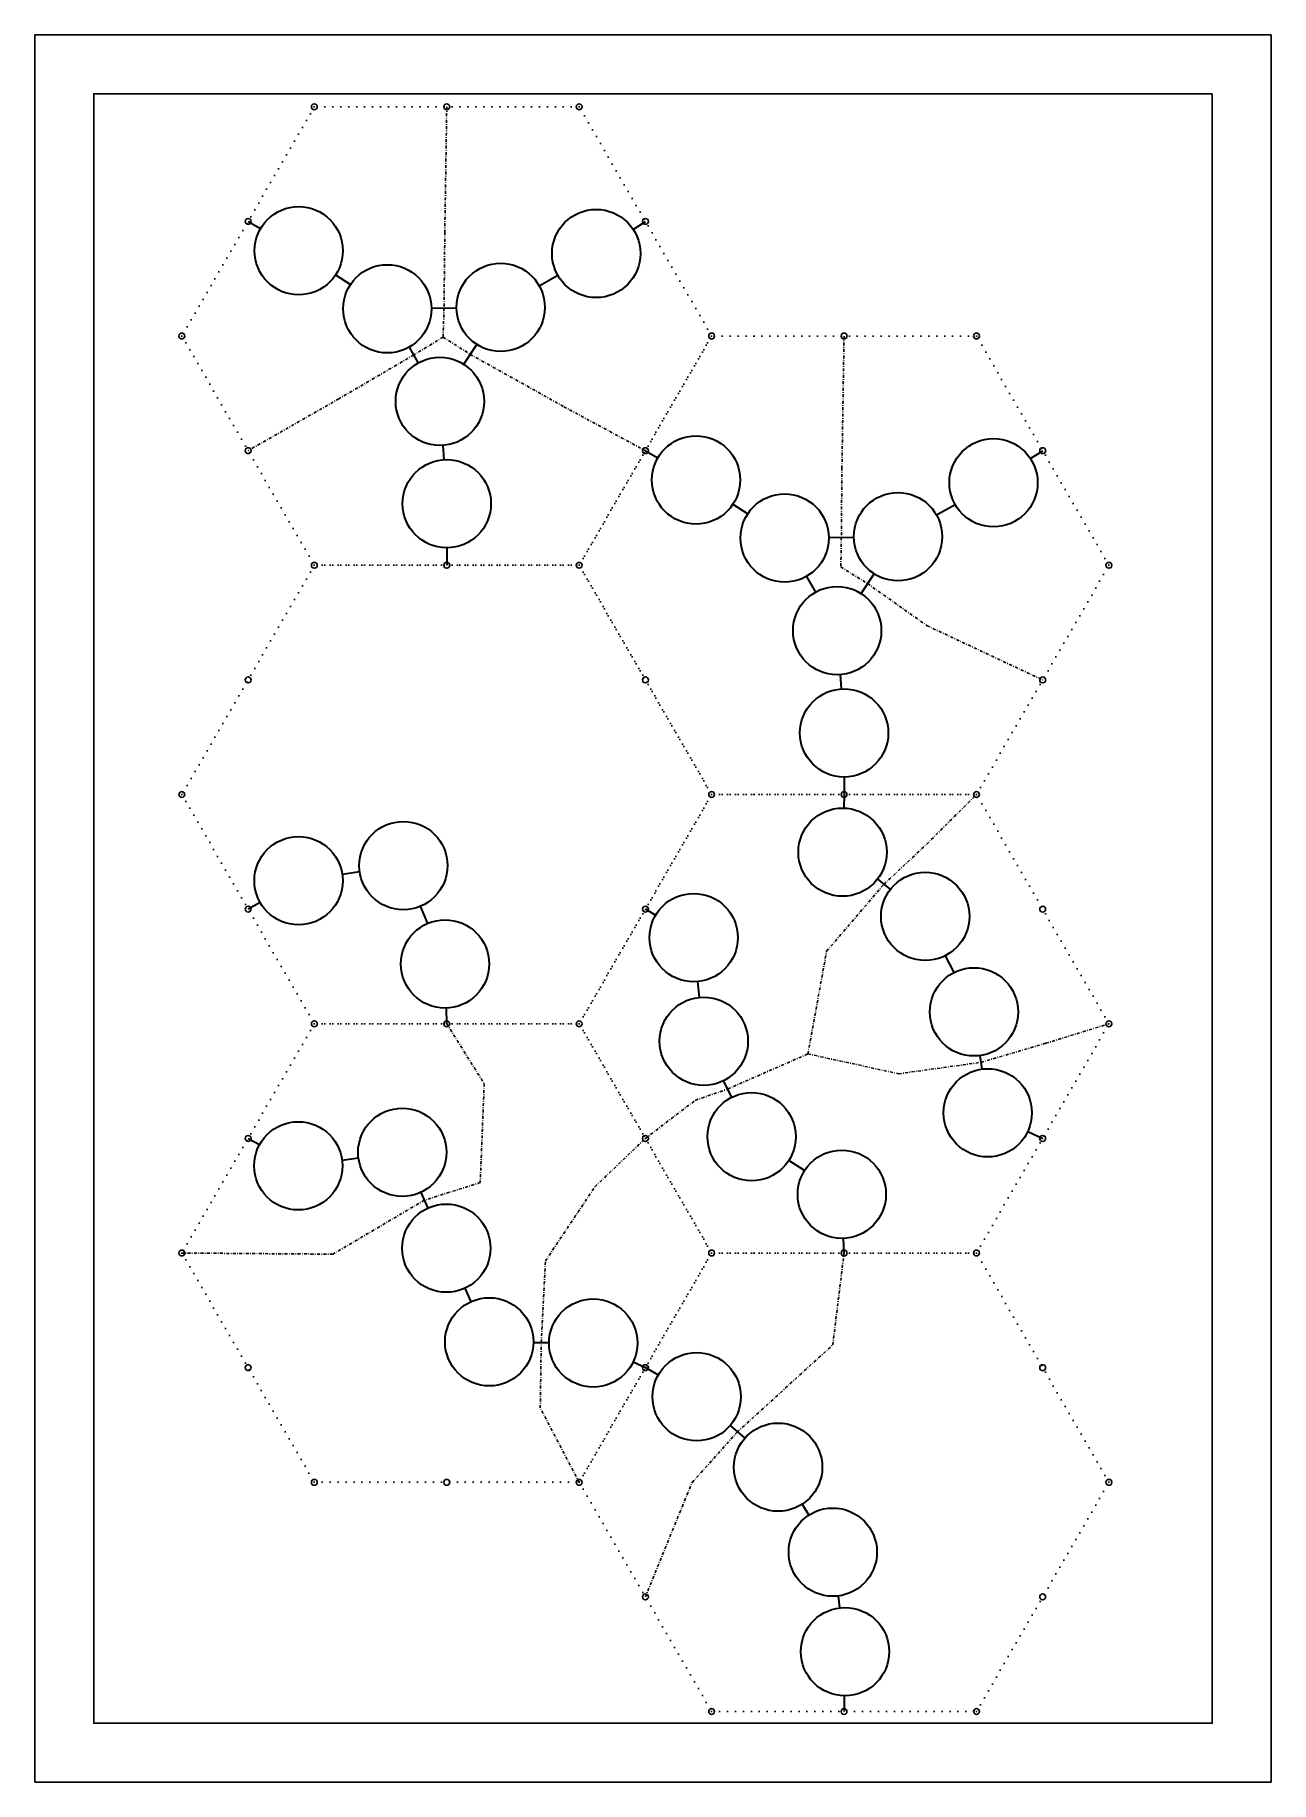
# Model space of a CAD drawing. Header units: feet. Extents: x 2991 to 5869, y -107 to 824.
# Drawn here: x 5029 to 5239, y 190.3 to 487.3 of the extents above; entities that cross this region are included whole.
import ezdxf

# ---------------------------------------------------------------- set-up
doc = ezdxf.new("R2010")
doc.units = ezdxf.units.FT
doc.header["$MEASUREMENT"] = 0
doc.linetypes.add('DASHDOT', pattern=[1, 0.5, -0.25, 0, -0.25])
doc.linetypes.add('DOT', pattern=[0.25, 0, -0.25])
for name, color, linetype in [('border', 7, 'DASHDOT'), ('hex', 7, 'DOT'), ('hex_circle', 7, 'Continuous')]:
    doc.layers.add(name, color=color, linetype=linetype)
doc.layers.add('circle', color=7, linetype='Continuous', lineweight=35)
doc.layers.add('line', color=1, linetype='Continuous', lineweight=35)
doc.layers.add('not print', color=3, linetype='Continuous', plot=False)

msp = doc.modelspace()

# ---------------------------------------------------------------- linework, layer by layer
msp.add_lwpolyline([(5238.98, 487.29), (5028.98, 487.29), (5028.98, 190.29), (5238.98, 190.29)], close=True)
at = {"layer": 'border'}
for points in [[(5098.94, 475.08), (5098.61, 453.75), (5098.48, 440.86), (5098.32, 435.93), (5102.94, 432.99), (5118.85, 424.09), (5132.69, 416.62)], [(5098.32, 435.93), (5093.3, 432.87), (5080.61, 425.44), (5065.19, 416.62)], [(5166.44, 436.11), (5166.08, 413.75), (5165.98, 401.89), (5165.89, 396.85), (5170.44, 394.02), (5180.55, 386.86), (5200.19, 377.65)], [(5160.29, 314.07), (5163.48, 331.53), (5173.21, 342.91), (5180.48, 349.74), (5188.94, 358.17)], [(5098.94, 319.2), (5105.3, 309.02), (5104.63, 292.2), (5095.12, 289.2), (5079.6, 280.03), (5053.94, 280.23)], [(5132.69, 299.71), (5141.2, 306.21), (5146.67, 308.11), (5160.29, 314.07), (5175.73, 310.7), (5189.68, 312.64), (5200.73, 315.88), (5211.44, 319.2)], [(5121.44, 241.25), (5114.83, 253.89), (5114.99, 265.03), (5115.71, 278.9), (5124.13, 291.51), (5132.69, 299.71)], [(5132.69, 221.77), (5140.62, 241.23), (5148.32, 249.81), (5164.53, 264.62), (5166.44, 280.23)]]:
    msp.add_lwpolyline(points, dxfattribs=at)
at = {"layer": 'circle'}
for centre in [(5073.79, 450.61), (5124.33, 450.14), (5108.11, 440.98), (5088.84, 440.74), (5097.77, 425), (5141.29, 411.64), (5191.83, 411.17), (5098.95, 407.61), (5156.34, 401.77), (5175.61, 402), (5165.27, 386.03), (5166.45, 368.64), (5091.57, 346.09), (5166.18, 348.37), (5073.76, 343.52), (5180.23, 337.45), (5140.89, 333.85), (5098.65, 329.37), (5188.51, 321.22), (5142.61, 316.23), (5190.85, 304.06), (5150.73, 300), (5091.38, 297.35), (5073.72, 295.05), (5166.06, 290.22), (5098.87, 281.05), (5106.16, 265.13), (5123.82, 264.93), (5141.4, 255.79), (5155.24, 243.82), (5164.53, 229.38), (5166.6, 212.46)]:
    msp.add_circle(centre, 7.5, dxfattribs=at)
at = {"layer": 'hex', "ltscale": 5}
for points in [[(5076.44, 475.08), (5053.94, 436.11), (5076.44, 397.14), (5121.44, 397.14), (5143.94, 436.11), (5121.44, 475.08)], [(5143.94, 436.11), (5121.44, 397.14), (5143.94, 358.17), (5188.94, 358.17), (5211.44, 397.14), (5188.94, 436.11)], [(5076.44, 397.14), (5053.94, 358.17), (5076.44, 319.2), (5121.44, 319.2), (5143.94, 358.17), (5121.44, 397.14)], [(5143.94, 358.17), (5121.44, 319.2), (5143.94, 280.23), (5188.94, 280.23), (5211.44, 319.2), (5188.94, 358.17)], [(5076.44, 319.2), (5053.94, 280.23), (5076.44, 241.25), (5121.44, 241.25), (5143.94, 280.23), (5121.44, 319.2)], [(5143.94, 280.23), (5121.44, 241.25), (5143.94, 202.28), (5188.94, 202.28), (5211.44, 241.25), (5188.94, 280.23)]]:
    msp.add_lwpolyline(points, close=True, dxfattribs=at)
at = {"layer": 'hex_circle'}
for centre in [(5076.44, 475.08), (5098.94, 475.08), (5121.44, 475.08), (5065.19, 455.6), (5132.69, 455.6), (5053.94, 436.11), (5143.94, 436.11), (5166.44, 436.11), (5188.94, 436.11), (5065.19, 416.62), (5132.69, 416.62), (5200.19, 416.62), (5076.44, 397.14), (5098.94, 397.14), (5121.44, 397.14), (5211.44, 397.14), (5065.19, 377.65), (5132.69, 377.65), (5200.19, 377.65), (5053.94, 358.17), (5143.94, 358.17), (5166.44, 358.17), (5188.94, 358.17), (5065.19, 338.68), (5132.69, 338.68), (5200.19, 338.68), (5076.44, 319.2), (5098.94, 319.2), (5121.44, 319.2), (5211.44, 319.2), (5065.19, 299.71), (5132.69, 299.71), (5200.19, 299.71), (5053.94, 280.23), (5143.94, 280.23), (5166.44, 280.23), (5188.94, 280.23), (5065.19, 260.74), (5132.69, 260.74), (5200.19, 260.74), (5076.44, 241.25), (5098.94, 241.25), (5121.44, 241.25), (5121.44, 241.25), (5121.44, 241.25), (5211.44, 241.25), (5132.69, 221.77), (5200.19, 221.77), (5143.94, 202.28), (5143.94, 202.28), (5166.44, 202.28), (5188.94, 202.28)]:
    msp.add_circle(centre, 0.5, dxfattribs=at)
at = {"layer": 'line'}
for p, q in [((5065.19, 455.6), (5067.31, 454.37)), ((5130.61, 454.24), (5132.69, 455.6)), ((5080.06, 446.49), (5082.57, 444.85)), ((5114.64, 444.66), (5117.8, 446.45)), ((5096.34, 440.83), (5100.61, 440.88)), ((5092.54, 434.22), (5094.07, 431.52)), ((5101.85, 431.3), (5104.04, 434.68)), ((5098.28, 417.52), (5098.44, 415.1)), ((5132.69, 416.62), (5134.81, 415.4)), ((5198.11, 415.27), (5200.19, 416.62)), ((5147.56, 407.52), (5150.07, 405.88)), ((5182.14, 405.69), (5185.3, 407.48)), ((5163.84, 401.86), (5168.11, 401.91)), ((5098.94, 400.11), (5098.94, 397.14)), ((5160.04, 395.25), (5161.57, 392.55)), ((5169.35, 392.32), (5171.54, 395.71)), ((5165.78, 378.55), (5165.94, 376.13)), ((5166.44, 361.14), (5166.44, 358.17)), ((5166.44, 358.17), (5166.38, 355.87)), ((5084.15, 345.02), (5081.18, 344.59)), ((5172.1, 343.76), (5174.31, 342.05)), ((5067.23, 339.83), (5065.19, 338.68)), ((5095.73, 336.27), (5094.5, 339.19)), ((5134.43, 337.66), (5132.69, 338.68)), ((5183.64, 330.76), (5185.1, 327.9)), ((5141.88, 323.69), (5141.62, 326.39)), ((5098.94, 319.2), (5098.87, 321.87)), ((5189.52, 313.79), (5189.83, 311.49)), ((5147.37, 306.71), (5145.96, 309.52)), ((5197.65, 300.89), (5200.19, 299.71)), ((5065.19, 299.71), (5067.14, 298.65)), ((5081.16, 296.02), (5083.94, 296.39)), ((5159.74, 294.25), (5157.05, 295.97)), ((5094.51, 290.54), (5095.74, 287.86)), ((5166.44, 280.23), (5166.35, 282.73)), ((5101.99, 274.23), (5103.04, 271.94)), ((5113.66, 265.04), (5116.32, 265.02)), ((5130.6, 261.73), (5132.69, 260.74)), ((5132.69, 260.74), (5134.88, 259.5)), ((5147.08, 250.89), (5149.57, 248.73)), ((5159.3, 237.52), (5160.47, 235.69)), ((5165.44, 221.93), (5165.69, 219.9)), ((5166.48, 204.96), (5166.44, 202.28))]:
    msp.add_line(p, q, dxfattribs=at)
at = {"layer": 'not print'}
msp.add_lwpolyline([(5228.98, 477.29), (5038.98, 477.29), (5038.98, 200.29), (5228.98, 200.29)], close=True, dxfattribs=at)

doc.saveas('drawing.dxf')
